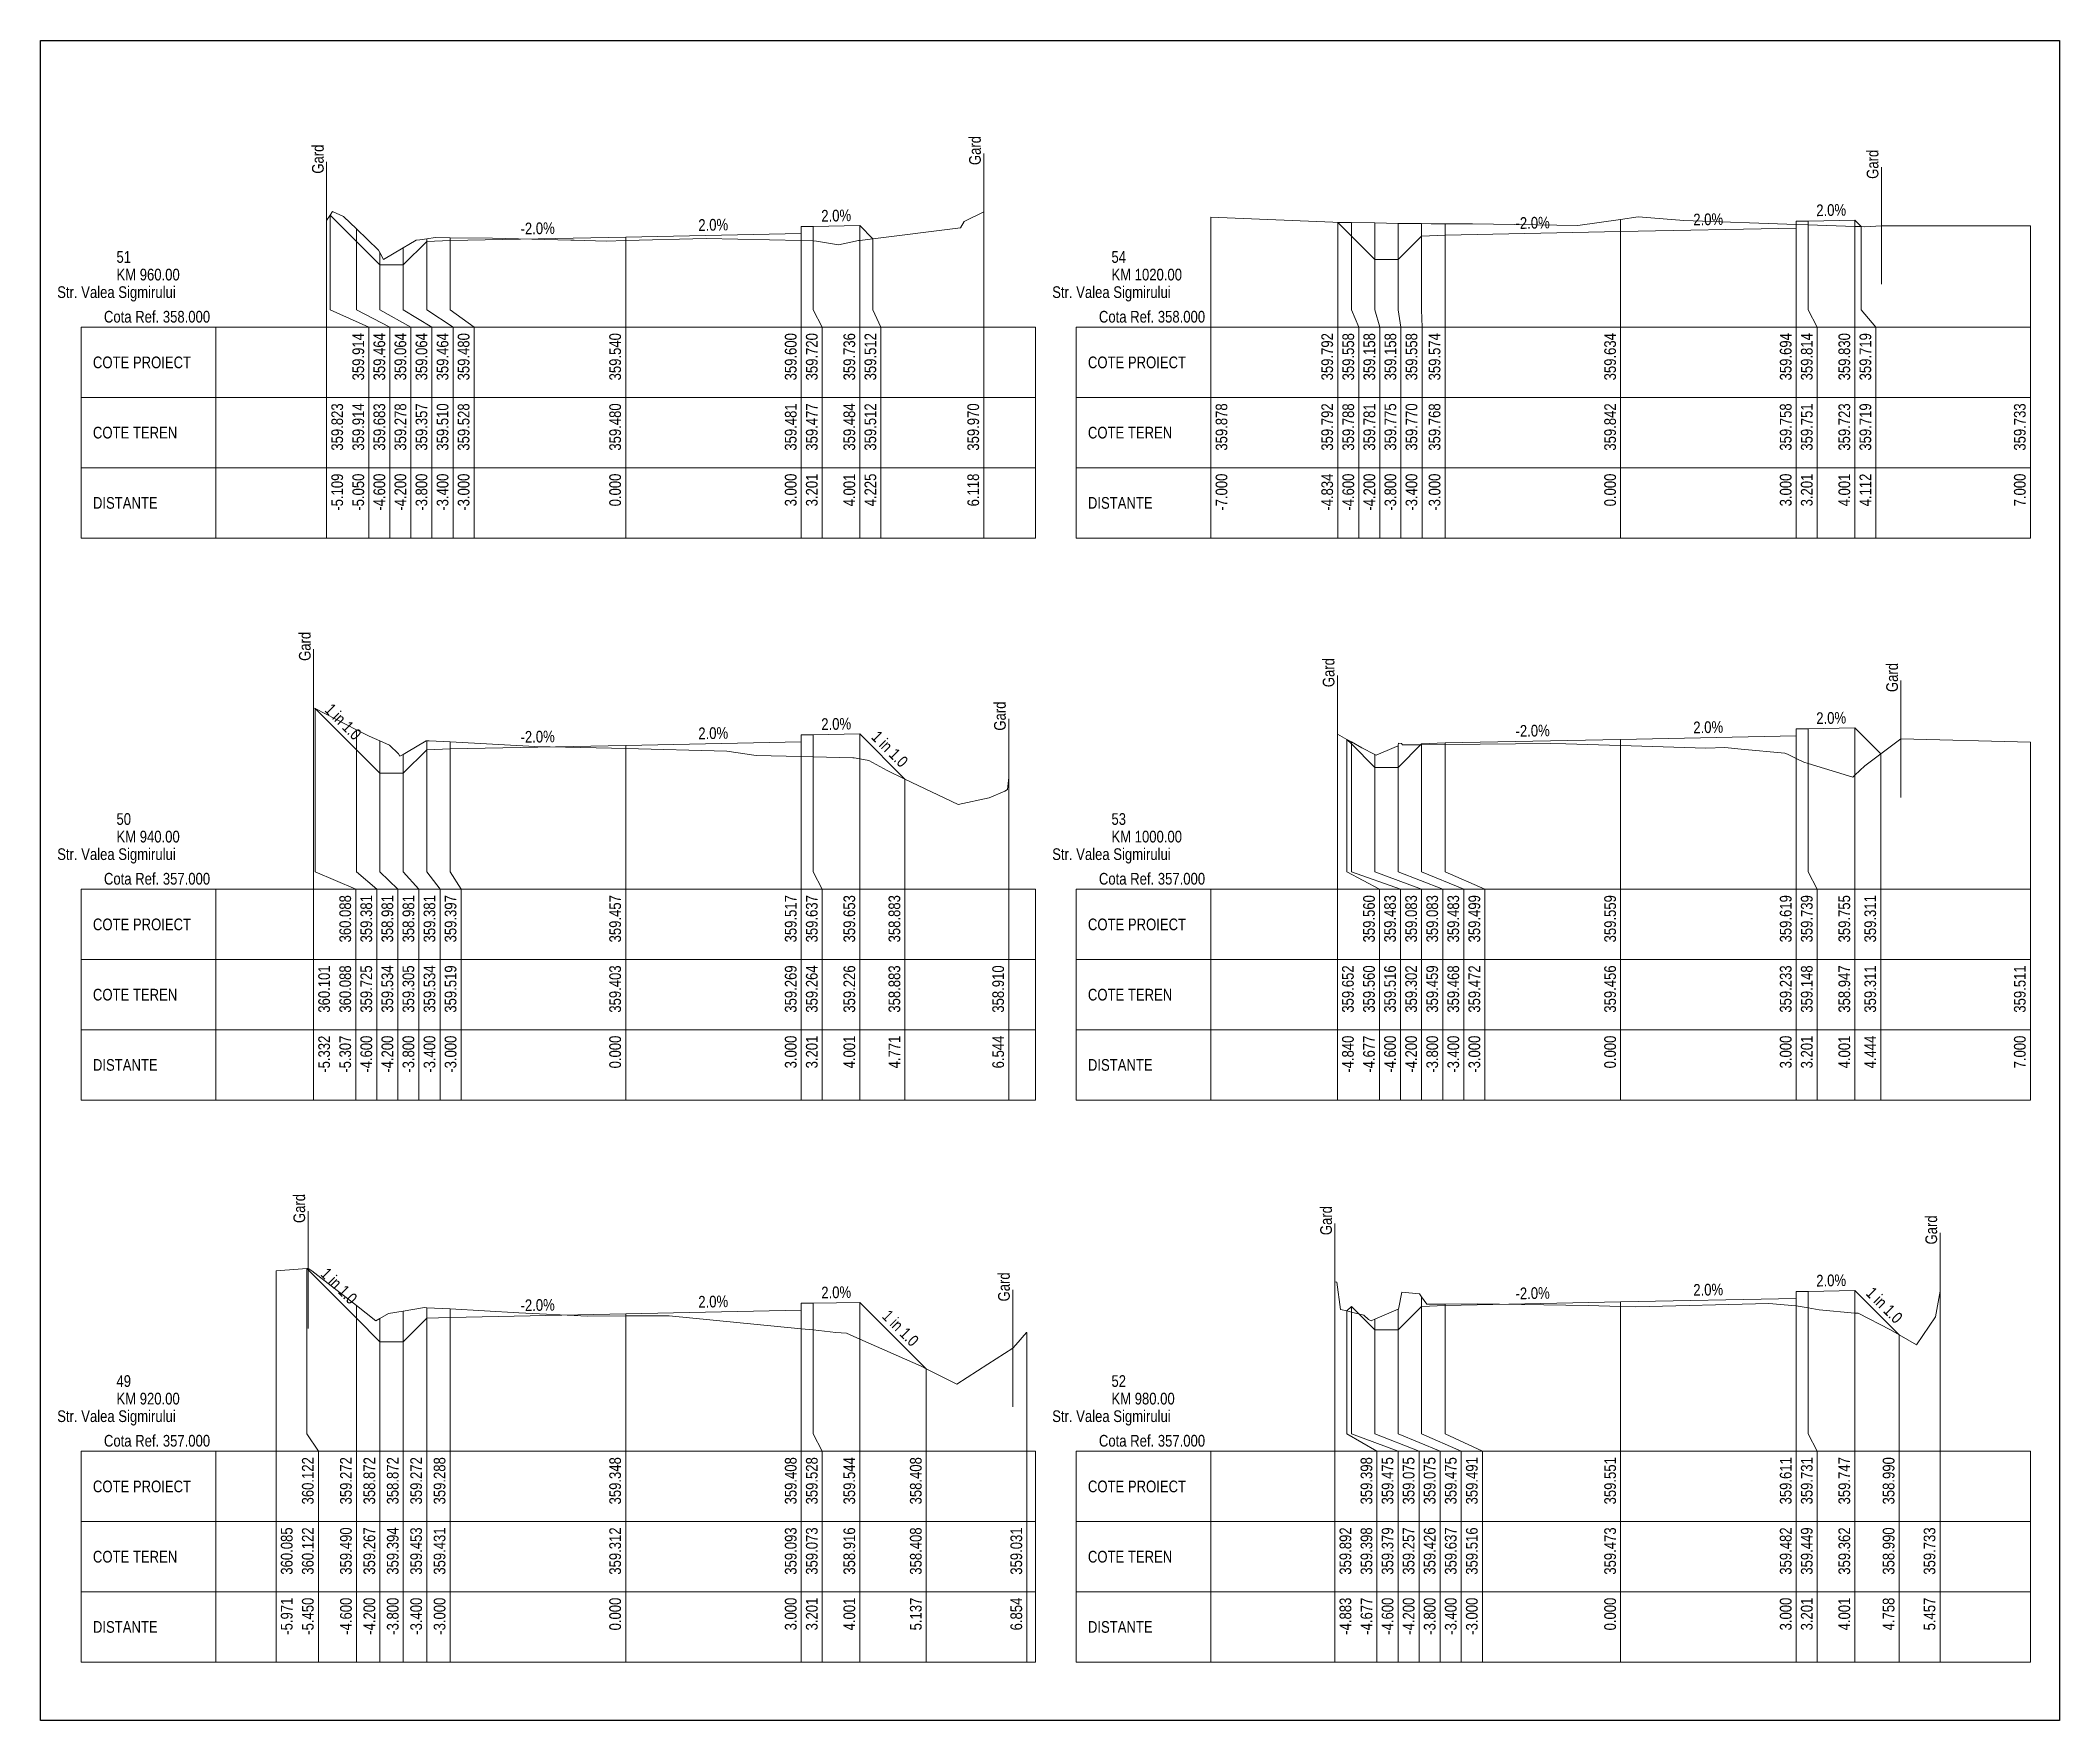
# Model space of a CAD drawing. Extents: x 1 to 634, y 0 to 594.
# Drawn here: x 450 to 484.5, y 0 to 28.7 of the extents above; entities that cross this region are included whole.
import ezdxf
from ezdxf.enums import TextEntityAlignment as Align

# ---------------------------------------------------------------- set-up
doc = ezdxf.new("R2010")
doc.units = 0
doc.header["$MEASUREMENT"] = 0
doc.layers.add('ARD-No Plot', color=1, linetype='Continuous', lineweight=0, plot=False)
for name, color, linetype, lineweight in [('Cartus', 7, 'Continuous', 0), ('DESIGN-TEXT', 7, 'Continuous', 0), ('EXISTING-TEXT', 7, 'Continuous', 0), ('LINES', 7, 'Continuous', 0), ('Text', 7, 'Continuous', 0), ('X-RL', 7, 'Continuous', 0), ('XPLOT-DESIGN', 5, 'Continuous', 0), ('XPLOT-EXISTING', 3, 'Continuous', 0), ('XPLOT-GRADE', 7, 'Continuous', 0), ('XPLOT-KM', 7, 'Continuous', 0), ('XPLOT-TITLE', 7, 'Continuous', 0)]:
    doc.layers.add(name, color=color, linetype=linetype, lineweight=lineweight)
doc.styles.add('$9$$0$Arial', font='arial.ttf', dxfattribs={"width": 0.8})

msp = doc.modelspace()

# ---------------------------------------------------------------- texts
at = {"layer": 'ARD-No Plot', "style": '$9$$0$Arial', "width": 0.8}
for p in [(451.3, 24.3), (468.3, 24.3), (451.3, 14.7), (468.3, 14.7), (451.3, 5.1), (468.3, 5.1)]:
    msp.add_text('Str. Valea Sigmirului', height=0.2, dxfattribs=at).set_placement(p, align=Align.CENTER)
at = {"layer": 'DESIGN-TEXT', "style": '$9$$0$Arial', "width": 0.8}
for s, p in [('359.914', (455.531, 23.7)), ('359.464', (455.891, 23.7)), ('359.064', (456.251, 23.7)), ('359.064', (456.611, 23.7)), ('359.464', (456.971, 23.7)), ('359.480', (457.331, 23.7)), ('359.540', (459.92, 23.7)), ('359.600', (462.92, 23.7)), ('359.720', (463.28, 23.7)), ('359.736', (463.921, 23.7)), ('359.512', (464.281, 23.7)), ('359.792', (472.086, 23.7)), ('359.558', (472.446, 23.7)), ('359.158', (472.806, 23.7)), ('359.158', (473.166, 23.7)), ('359.558', (473.526, 23.7)), ('359.574', (473.92, 23.7)), ('359.634', (476.92, 23.7)), ('359.694', (479.92, 23.7)), ('359.814', (480.28, 23.7)), ('359.830', (480.921, 23.7)), ('359.719', (481.281, 23.7)), ('360.088', (455.308, 14.1)), ('359.381', (455.668, 14.1)), ('358.981', (456.028, 14.1)), ('358.981', (456.388, 14.1)), ('359.381', (456.748, 14.1)), ('359.397', (457.108, 14.1)), ('359.457', (459.92, 14.1)), ('359.517', (462.92, 14.1)), ('359.637', (463.28, 14.1)), ('359.653', (463.921, 14.1)), ('358.883', (464.691, 14.1)), ('359.560', (472.8, 14.1)), ('359.483', (473.16, 14.1)), ('359.083', (473.52, 14.1)), ('359.083', (473.88, 14.1)), ('359.483', (474.24, 14.1)), ('359.499', (474.6, 14.1)), ('359.559', (476.92, 14.1)), ('359.619', (479.92, 14.1)), ('359.739', (480.28, 14.1)), ('359.755', (480.921, 14.1)), ('359.311', (481.364, 14.1)), ('360.122', (454.669, 4.5)), ('359.272', (455.32, 4.5)), ('358.872', (455.72, 4.5)), ('358.872', (456.12, 4.5)), ('359.272', (456.52, 4.5)), ('359.288', (456.92, 4.5)), ('359.348', (459.92, 4.5)), ('359.408', (462.92, 4.5)), ('359.528', (463.28, 4.5)), ('359.544', (463.921, 4.5)), ('358.408', (465.057, 4.5)), ('359.398', (472.757, 4.5)), ('359.475', (473.117, 4.5)), ('359.075', (473.477, 4.5)), ('359.075', (473.837, 4.5)), ('359.475', (474.197, 4.5)), ('359.491', (474.557, 4.5)), ('359.551', (476.92, 4.5)), ('359.611', (479.92, 4.5)), ('359.731', (480.28, 4.5)), ('359.747', (480.921, 4.5)), ('358.990', (481.678, 4.5))]:
    msp.add_text(s, height=0.2, rotation=90, dxfattribs=at).set_placement(p, align=Align.RIGHT)
at = {"layer": 'EXISTING-TEXT', "style": '$9$$0$Arial', "width": 0.8}
for s, p in [('359.823', (455.171, 22.5)), ('359.914', (455.531, 22.5)), ('359.683', (455.891, 22.5)), ('359.278', (456.251, 22.5)), ('359.357', (456.611, 22.5)), ('359.510', (456.971, 22.5)), ('359.528', (457.331, 22.5)), ('359.480', (459.92, 22.5)), ('359.480', (459.92, 22.5)), ('359.481', (462.92, 22.5)), ('359.477', (463.28, 22.5)), ('359.484', (463.921, 22.5)), ('359.512', (464.281, 22.5)), ('359.970', (466.038, 22.5)), ('359.878', (470.28, 22.5)), ('359.878', (470.28, 22.5)), ('359.792', (472.086, 22.5)), ('359.788', (472.446, 22.5)), ('359.781', (472.806, 22.5)), ('359.775', (473.166, 22.5)), ('359.770', (473.526, 22.5)), ('359.768', (473.92, 22.5)), ('359.842', (476.92, 22.5)), ('359.842', (476.92, 22.5)), ('359.758', (479.92, 22.5)), ('359.751', (480.28, 22.5)), ('359.723', (480.921, 22.5)), ('359.719', (481.281, 22.5)), ('359.733', (483.92, 22.5)), ('360.101', (454.948, 12.9)), ('360.088', (455.308, 12.9)), ('359.725', (455.668, 12.9)), ('359.534', (456.028, 12.9)), ('359.305', (456.388, 12.9)), ('359.534', (456.748, 12.9)), ('359.519', (457.108, 12.9)), ('359.403', (459.92, 12.9)), ('359.403', (459.92, 12.9)), ('359.269', (462.92, 12.9)), ('359.264', (463.28, 12.9)), ('359.226', (463.921, 12.9)), ('358.883', (464.691, 12.9)), ('358.910', (466.464, 12.9)), ('359.652', (472.44, 12.9)), ('359.560', (472.8, 12.9)), ('359.516', (473.16, 12.9)), ('359.302', (473.52, 12.9)), ('359.459', (473.88, 12.9)), ('359.468', (474.24, 12.9)), ('359.472', (474.6, 12.9)), ('359.456', (476.92, 12.9)), ('359.456', (476.92, 12.9)), ('359.233', (479.92, 12.9)), ('359.148', (480.28, 12.9)), ('358.947', (480.921, 12.9)), ('359.311', (481.364, 12.9)), ('359.511', (483.92, 12.9)), ('359.511', (483.92, 12.9)), ('360.085', (454.309, 3.3)), ('360.122', (454.669, 3.3)), ('359.490', (455.32, 3.3)), ('359.267', (455.72, 3.3)), ('359.394', (456.12, 3.3)), ('359.453', (456.52, 3.3)), ('359.431', (456.92, 3.3)), ('359.312', (459.92, 3.3)), ('359.312', (459.92, 3.3)), ('359.093', (462.92, 3.3)), ('359.073', (463.28, 3.3)), ('358.916', (463.921, 3.3)), ('358.408', (465.057, 3.3)), ('359.031', (466.774, 3.3)), ('359.892', (472.397, 3.3)), ('359.398', (472.757, 3.3)), ('359.379', (473.117, 3.3)), ('359.257', (473.477, 3.3)), ('359.426', (473.837, 3.3)), ('359.637', (474.197, 3.3)), ('359.516', (474.557, 3.3)), ('359.473', (476.92, 3.3)), ('359.473', (476.92, 3.3)), ('359.482', (479.92, 3.3)), ('359.449', (480.28, 3.3)), ('359.362', (480.921, 3.3)), ('358.990', (481.678, 3.3)), ('359.733', (482.377, 3.3))]:
    msp.add_text(s, height=0.2, rotation=90, dxfattribs=at).set_placement(p, align=Align.RIGHT)
at = {"layer": 'Text', "style": '$9$$0$Arial', "width": 0.8}
for p in [(466.068, 26.57), (454.841, 26.423), (481.404, 26.335), (454.618, 18.101), (472.11, 17.652), (481.738, 17.569), (466.494, 16.91), (454.523, 8.499), (472.067, 8.292), (482.407, 8.133), (466.563, 7.16)]:
    msp.add_text('Gard', height=0.2, rotation=90, dxfattribs=at).set_placement(p)
for s, p in [('-5.109', (455.171, 21.3)), ('-5.109', (455.171, 21.3)), ('-5.050', (455.531, 21.3)), ('-5.050', (455.531, 21.3)), ('-5.050', (455.531, 21.3)), ('-4.600', (455.891, 21.3)), ('-4.600', (455.891, 21.3)), ('-4.600', (455.891, 21.3)), ('-4.200', (456.251, 21.3)), ('-4.200', (456.251, 21.3)), ('-4.200', (456.251, 21.3)), ('-3.800', (456.611, 21.3)), ('-3.800', (456.611, 21.3)), ('-3.800', (456.611, 21.3)), ('-3.400', (456.971, 21.3)), ('-3.400', (456.971, 21.3)), ('-3.400', (456.971, 21.3)), ('-3.000', (457.331, 21.3)), ('-3.000', (457.331, 21.3)), ('-3.000', (457.331, 21.3)), ('0.000', (459.92, 21.3)), ('0.000', (459.92, 21.3)), ('0.000', (459.92, 21.3)), ('3.000', (462.92, 21.3)), ('3.000', (462.92, 21.3)), ('3.000', (462.92, 21.3)), ('3.201', (463.28, 21.3)), ('3.201', (463.28, 21.3)), ('3.201', (463.28, 21.3)), ('4.001', (463.921, 21.3)), ('4.001', (463.921, 21.3)), ('4.001', (463.921, 21.3)), ('4.225', (464.281, 21.3)), ('4.225', (464.281, 21.3)), ('4.225', (464.281, 21.3)), ('6.118', (466.038, 21.3)), ('6.118', (466.038, 21.3)), ('-7.000', (470.28, 21.3)), ('-7.000', (470.28, 21.3)), ('-4.834', (472.086, 21.3)), ('-4.834', (472.086, 21.3)), ('-4.834', (472.086, 21.3)), ('-4.600', (472.446, 21.3)), ('-4.600', (472.446, 21.3)), ('-4.600', (472.446, 21.3)), ('-4.200', (472.806, 21.3)), ('-4.200', (472.806, 21.3)), ('-4.200', (472.806, 21.3)), ('-3.800', (473.166, 21.3)), ('-3.800', (473.166, 21.3)), ('-3.800', (473.166, 21.3)), ('-3.400', (473.526, 21.3)), ('-3.400', (473.526, 21.3)), ('-3.400', (473.526, 21.3)), ('-3.000', (473.92, 21.3)), ('-3.000', (473.92, 21.3)), ('-3.000', (473.92, 21.3)), ('0.000', (476.92, 21.3)), ('0.000', (476.92, 21.3)), ('0.000', (476.92, 21.3)), ('3.000', (479.92, 21.3)), ('3.000', (479.92, 21.3)), ('3.000', (479.92, 21.3)), ('3.201', (480.28, 21.3)), ('3.201', (480.28, 21.3)), ('3.201', (480.28, 21.3)), ('4.001', (480.921, 21.3)), ('4.001', (480.921, 21.3)), ('4.001', (480.921, 21.3)), ('4.112', (481.281, 21.3)), ('4.112', (481.281, 21.3)), ('4.112', (481.281, 21.3)), ('7.000', (483.92, 21.3)), ('7.000', (483.92, 21.3)), ('-5.332', (454.948, 11.7)), ('-5.332', (454.948, 11.7)), ('-5.307', (455.308, 11.7)), ('-5.307', (455.308, 11.7)), ('-5.307', (455.308, 11.7)), ('-4.600', (455.668, 11.7)), ('-4.600', (455.668, 11.7)), ('-4.600', (455.668, 11.7)), ('-4.200', (456.028, 11.7)), ('-4.200', (456.028, 11.7)), ('-4.200', (456.028, 11.7)), ('-3.800', (456.388, 11.7)), ('-3.800', (456.388, 11.7)), ('-3.800', (456.388, 11.7)), ('-3.400', (456.748, 11.7)), ('-3.400', (456.748, 11.7)), ('-3.400', (456.748, 11.7)), ('-3.000', (457.108, 11.7)), ('-3.000', (457.108, 11.7)), ('-3.000', (457.108, 11.7)), ('0.000', (459.92, 11.7)), ('0.000', (459.92, 11.7)), ('0.000', (459.92, 11.7)), ('3.000', (462.92, 11.7)), ('3.000', (462.92, 11.7)), ('3.000', (462.92, 11.7)), ('3.201', (463.28, 11.7)), ('3.201', (463.28, 11.7)), ('3.201', (463.28, 11.7)), ('4.001', (463.921, 11.7)), ('4.001', (463.921, 11.7)), ('4.001', (463.921, 11.7)), ('4.771', (464.691, 11.7)), ('4.771', (464.691, 11.7)), ('4.771', (464.691, 11.7)), ('6.544', (466.464, 11.7)), ('6.544', (466.464, 11.7)), ('-4.840', (472.44, 11.7)), ('-4.840', (472.44, 11.7)), ('-4.677', (472.8, 11.7)), ('-4.677', (472.8, 11.7)), ('-4.677', (472.8, 11.7)), ('-4.600', (473.16, 11.7)), ('-4.600', (473.16, 11.7)), ('-4.600', (473.16, 11.7)), ('-4.200', (473.52, 11.7)), ('-4.200', (473.52, 11.7)), ('-4.200', (473.52, 11.7)), ('-3.800', (473.88, 11.7)), ('-3.800', (473.88, 11.7)), ('-3.800', (473.88, 11.7)), ('-3.400', (474.24, 11.7)), ('-3.400', (474.24, 11.7)), ('-3.400', (474.24, 11.7)), ('-3.000', (474.6, 11.7)), ('-3.000', (474.6, 11.7)), ('-3.000', (474.6, 11.7)), ('0.000', (476.92, 11.7)), ('0.000', (476.92, 11.7)), ('0.000', (476.92, 11.7)), ('3.000', (479.92, 11.7)), ('3.000', (479.92, 11.7)), ('3.000', (479.92, 11.7)), ('3.201', (480.28, 11.7)), ('3.201', (480.28, 11.7)), ('3.201', (480.28, 11.7)), ('4.001', (480.921, 11.7)), ('4.001', (480.921, 11.7)), ('4.001', (480.921, 11.7)), ('4.444', (481.364, 11.7)), ('4.444', (481.364, 11.7)), ('4.444', (481.364, 11.7)), ('7.000', (483.92, 11.7)), ('7.000', (483.92, 11.7)), ('-5.971', (454.309, 2.1)), ('-5.971', (454.309, 2.1)), ('-5.450', (454.669, 2.1)), ('-5.450', (454.669, 2.1)), ('-5.450', (454.669, 2.1)), ('-4.600', (455.32, 2.1)), ('-4.600', (455.32, 2.1)), ('-4.600', (455.32, 2.1)), ('-4.200', (455.72, 2.1)), ('-4.200', (455.72, 2.1)), ('-4.200', (455.72, 2.1)), ('-3.800', (456.12, 2.1)), ('-3.800', (456.12, 2.1)), ('-3.800', (456.12, 2.1)), ('-3.400', (456.52, 2.1)), ('-3.400', (456.52, 2.1)), ('-3.400', (456.52, 2.1)), ('-3.000', (456.92, 2.1)), ('-3.000', (456.92, 2.1)), ('-3.000', (456.92, 2.1)), ('0.000', (459.92, 2.1)), ('0.000', (459.92, 2.1)), ('0.000', (459.92, 2.1)), ('3.000', (462.92, 2.1)), ('3.000', (462.92, 2.1)), ('3.000', (462.92, 2.1)), ('3.201', (463.28, 2.1)), ('3.201', (463.28, 2.1)), ('3.201', (463.28, 2.1)), ('4.001', (463.921, 2.1)), ('4.001', (463.921, 2.1)), ('4.001', (463.921, 2.1)), ('5.137', (465.057, 2.1)), ('5.137', (465.057, 2.1)), ('5.137', (465.057, 2.1)), ('6.854', (466.774, 2.1)), ('6.854', (466.774, 2.1)), ('-4.883', (472.397, 2.1)), ('-4.883', (472.397, 2.1)), ('-4.677', (472.757, 2.1)), ('-4.677', (472.757, 2.1)), ('-4.677', (472.757, 2.1)), ('-4.600', (473.117, 2.1)), ('-4.600', (473.117, 2.1)), ('-4.600', (473.117, 2.1)), ('-4.200', (473.477, 2.1)), ('-4.200', (473.477, 2.1)), ('-4.200', (473.477, 2.1)), ('-3.800', (473.837, 2.1)), ('-3.800', (473.837, 2.1)), ('-3.800', (473.837, 2.1)), ('-3.400', (474.197, 2.1)), ('-3.400', (474.197, 2.1)), ('-3.400', (474.197, 2.1)), ('-3.000', (474.557, 2.1)), ('-3.000', (474.557, 2.1)), ('-3.000', (474.557, 2.1)), ('0.000', (476.92, 2.1)), ('0.000', (476.92, 2.1)), ('0.000', (476.92, 2.1)), ('3.000', (479.92, 2.1)), ('3.000', (479.92, 2.1)), ('3.000', (479.92, 2.1)), ('3.201', (480.28, 2.1)), ('3.201', (480.28, 2.1)), ('3.201', (480.28, 2.1)), ('4.001', (480.921, 2.1)), ('4.001', (480.921, 2.1)), ('4.001', (480.921, 2.1)), ('4.758', (481.678, 2.1)), ('4.758', (481.678, 2.1)), ('4.758', (481.678, 2.1)), ('5.457', (482.377, 2.1)), ('5.457', (482.377, 2.1))]:
    msp.add_text(s, height=0.2, rotation=90, dxfattribs=at).set_placement(p, align=Align.RIGHT)
at = {"layer": 'X-RL', "style": '$9$$0$Arial', "width": 0.8}
for s, p in [('Cota Ref. 358.000', (452.9, 23.88)), ('Cota Ref. 358.000', (469.9, 23.88)), ('Cota Ref. 357.000', (452.9, 14.28)), ('Cota Ref. 357.000', (469.9, 14.28)), ('Cota Ref. 357.000', (452.9, 4.68)), ('Cota Ref. 357.000', (469.9, 4.68))]:
    msp.add_text(s, height=0.2, dxfattribs=at).set_placement(p, align=Align.RIGHT)
at = {"layer": 'XPLOT-GRADE', "style": '$9$$0$Arial', "width": 0.8}
for s, rotation, p in [('2.0%', 1.1458, (480.599, 25.702)), ('-2.0%', 1.1458, (458.498, 25.39)), ('2.0%', 1.1458, (461.498, 25.45)), ('2.0%', 1.1458, (463.599, 25.608)), ('-2.0%', 1.1458, (475.498, 25.484)), ('2.0%', 1.1458, (478.498, 25.544)), ('1 in 1.0', 315, (455.103, 16.991)), ('-2.0%', 1.1458, (458.498, 16.707)), ('2.0%', 1.1458, (461.498, 16.767)), ('2.0%', 1.1458, (463.599, 16.925)), ('-2.0%', 1.1458, (475.498, 16.809)), ('2.0%', 1.1458, (478.498, 16.869)), ('2.0%', 1.1458, (480.599, 17.027)), ('1 in 1.0', 315, (464.443, 16.525)), ('1 in 1.0', 315, (455.032, 7.354)), ('2.0%', 1.1458, (480.599, 7.419)), ('2.0%', 1.1458, (461.498, 7.058)), ('2.0%', 1.1458, (463.599, 7.216)), ('-2.0%', 1.1458, (475.498, 7.201)), ('2.0%', 1.1458, (478.498, 7.261)), ('1 in 1.0', 315, (481.436, 7.025)), ('-2.0%', 1.1458, (458.498, 6.998)), ('1 in 1.0', 315, (464.626, 6.633))]:
    msp.add_text(s, height=0.2, rotation=rotation, dxfattribs=at).set_placement(p, align=Align.CENTER)
at = {"layer": 'XPLOT-KM', "style": '$9$$0$Arial', "width": 0.8}
for s, p in [('51', (451.3, 24.9)), ('54', (468.3, 24.9)), ('KM 960.00', (451.3, 24.6)), ('KM 1020.00', (468.3, 24.6)), ('50', (451.3, 15.3)), ('KM 940.00', (451.3, 15)), ('53', (468.3, 15.3)), ('KM 1000.00', (468.3, 15)), ('49', (451.3, 5.7)), ('52', (468.3, 5.7)), ('KM 920.00', (451.3, 5.4)), ('KM 980.00', (468.3, 5.4))]:
    msp.add_text(s, height=0.2, dxfattribs=at).set_placement(p)
at = {"layer": 'XPLOT-TITLE', "style": '$9$$0$Arial', "width": 0.8}
for s, p in [('COTE PROIECT', (450.898, 23.1)), ('COTE PROIECT', (467.898, 23.1)), ('COTE TEREN', (450.898, 21.9)), ('COTE TEREN', (467.898, 21.9)), ('DISTANTE', (450.898, 20.7)), ('DISTANTE', (467.898, 20.7)), ('COTE PROIECT', (450.898, 13.5)), ('COTE PROIECT', (467.898, 13.5)), ('COTE TEREN', (450.898, 12.3)), ('COTE TEREN', (467.898, 12.3)), ('DISTANTE', (450.898, 11.1)), ('DISTANTE', (467.898, 11.1)), ('COTE PROIECT', (450.898, 3.9)), ('COTE PROIECT', (467.898, 3.9)), ('COTE TEREN', (450.898, 2.7)), ('COTE TEREN', (467.898, 2.7)), ('DISTANTE', (450.898, 1.5)), ('DISTANTE', (467.898, 1.5))]:
    msp.add_text(s, height=0.2, dxfattribs=at).set_placement(p)

# ---------------------------------------------------------------- blocks, each defined once
blk = doc.blocks.new('$8$$0$A3_TRANSV_ALIN_TIRENA')
at = {"layer": ''}
blk.add_lwpolyline([(0, 0), (0, 287), (345, 287), (345, 0)], close=True, dxfattribs=at)

# ---------------------------------------------------------------- linework, layer by layer
at = {"layer": 'LINES'}
for p, q in [((454.891, 26.623), (454.891, 24.623)), ((466.118, 26.77), (466.118, 24.77)), ((481.454, 26.535), (481.454, 24.535)), ((454.891, 24.1), (454.891, 25.623)), ((454.891, 24.1), (454.891, 25.623)), ((454.95, 24.1), (454.95, 25.714)), ((454.95, 24.1), (454.95, 25.714)), ((454.95, 24.1), (454.95, 25.714)), ((464.001, 24.1), (464.001, 25.536)), ((464.001, 24.1), (464.001, 25.536)), ((464.001, 24.1), (464.001, 25.536)), ((466.118, 24.1), (466.118, 25.77)), ((466.118, 24.1), (466.118, 25.77)), ((470, 24.1), (470, 25.678)), ((470, 24.1), (470, 25.678)), ((472.166, 24.1), (472.166, 25.592)), ((472.166, 24.1), (472.166, 25.592)), ((472.166, 24.1), (472.166, 25.592)), ((472.4, 24.1), (472.4, 25.588)), ((472.4, 24.1), (472.4, 25.588)), ((472.4, 24.1), (472.4, 25.588)), ((472.8, 24.1), (472.8, 25.581)), ((472.8, 24.1), (472.8, 25.581)), ((472.8, 24.1), (472.8, 25.581)), ((473.2, 24.1), (473.2, 25.575)), ((473.2, 24.1), (473.2, 25.575)), ((473.2, 24.1), (473.2, 25.575)), ((473.6, 24.1), (473.6, 25.57)), ((473.6, 24.1), (473.6, 25.57)), ((473.6, 24.1), (473.6, 25.57)), ((474, 24.1), (474, 25.568)), ((474, 24.1), (474, 25.568)), ((474, 24.1), (474, 25.568)), ((477, 24.1), (477, 25.642)), ((477, 24.1), (477, 25.642)), ((477, 24.1), (477, 25.642)), ((480, 24.1), (480, 25.558)), ((480, 24.1), (480, 25.558)), ((480, 24.1), (480, 25.558)), ((480.201, 24.1), (480.201, 25.614)), ((480.201, 24.1), (480.201, 25.614)), ((480.201, 24.1), (480.201, 25.614)), ((481.001, 24.1), (481.001, 25.63)), ((481.001, 24.1), (481.001, 25.63)), ((481.001, 24.1), (481.001, 25.63)), ((484, 24.1), (484, 25.533)), ((484, 24.1), (484, 25.533)), ((455.4, 24.1), (455.4, 25.483)), ((455.4, 24.1), (455.4, 25.483)), ((455.4, 24.1), (455.4, 25.483)), ((456.6, 24.1), (456.6, 25.31)), ((456.6, 24.1), (456.6, 25.31)), ((456.6, 24.1), (456.6, 25.31)), ((457, 24.1), (457, 25.328)), ((457, 24.1), (457, 25.328)), ((457, 24.1), (457, 25.328)), ((460, 24.1), (460, 25.34)), ((460, 24.1), (460, 25.34)), ((460, 24.1), (460, 25.34)), ((463, 24.1), (463, 25.4)), ((463, 24.1), (463, 25.4)), ((463, 24.1), (463, 25.4)), ((463.201, 24.1), (463.201, 25.52)), ((463.201, 24.1), (463.201, 25.52)), ((463.201, 24.1), (463.201, 25.52)), ((464.225, 24.1), (464.225, 25.312)), ((464.225, 24.1), (464.225, 25.312)), ((464.225, 24.1), (464.225, 25.312)), ((481.112, 24.1), (481.112, 25.519)), ((481.112, 24.1), (481.112, 25.519)), ((481.112, 24.1), (481.112, 25.519)), ((455.8, 24.1), (455.8, 25.078)), ((455.8, 24.1), (455.8, 25.078)), ((455.8, 24.1), (455.8, 25.078)), ((456.2, 24.1), (456.2, 25.157)), ((456.2, 24.1), (456.2, 25.157)), ((456.2, 24.1), (456.2, 25.157)), ((454.891, 23.8), (454.891, 24.1)), ((454.891, 23.8), (454.891, 24.1)), ((455.611, 23.8), (454.95, 24.1)), ((455.611, 23.8), (454.95, 24.1)), ((455.611, 23.8), (454.95, 24.1)), ((455.971, 23.8), (455.4, 24.1)), ((455.971, 23.8), (455.4, 24.1)), ((455.971, 23.8), (455.4, 24.1)), ((456.331, 23.8), (455.8, 24.1)), ((456.331, 23.8), (455.8, 24.1)), ((456.331, 23.8), (455.8, 24.1)), ((456.691, 23.8), (456.2, 24.1)), ((456.691, 23.8), (456.2, 24.1)), ((456.691, 23.8), (456.2, 24.1)), ((457.051, 23.8), (456.6, 24.1)), ((457.051, 23.8), (456.6, 24.1)), ((457.051, 23.8), (456.6, 24.1)), ((457.411, 23.8), (457, 24.1)), ((457.411, 23.8), (457, 24.1)), ((457.411, 23.8), (457, 24.1)), ((460, 23.8), (460, 24.1)), ((460, 23.8), (460, 24.1)), ((460, 23.8), (460, 24.1)), ((463, 23.8), (463, 24.1)), ((463, 23.8), (463, 24.1)), ((463, 23.8), (463, 24.1)), ((463.36, 23.8), (463.201, 24.1)), ((463.36, 23.8), (463.201, 24.1)), ((463.36, 23.8), (463.201, 24.1)), ((464.001, 23.8), (464.001, 24.1)), ((464.001, 23.8), (464.001, 24.1)), ((464.001, 23.8), (464.001, 24.1)), ((464.361, 23.8), (464.225, 24.1)), ((464.361, 23.8), (464.225, 24.1)), ((464.361, 23.8), (464.225, 24.1)), ((466.118, 23.8), (466.118, 24.1)), ((466.118, 23.8), (466.118, 24.1)), ((470, 23.8), (470, 24.1)), ((470, 23.8), (470, 24.1)), ((472.166, 23.8), (472.166, 24.1)), ((472.166, 23.8), (472.166, 24.1)), ((472.166, 23.8), (472.166, 24.1)), ((472.526, 23.8), (472.4, 24.1)), ((472.526, 23.8), (472.4, 24.1)), ((472.526, 23.8), (472.4, 24.1)), ((472.886, 23.8), (472.8, 24.1)), ((472.886, 23.8), (472.8, 24.1)), ((472.886, 23.8), (472.8, 24.1)), ((473.246, 23.8), (473.2, 24.1)), ((473.246, 23.8), (473.2, 24.1)), ((473.246, 23.8), (473.2, 24.1)), ((473.606, 23.8), (473.6, 24.1)), ((473.606, 23.8), (473.6, 24.1)), ((473.606, 23.8), (473.6, 24.1)), ((474, 23.8), (474, 24.1)), ((474, 23.8), (474, 24.1)), ((474, 23.8), (474, 24.1)), ((477, 23.8), (477, 24.1)), ((477, 23.8), (477, 24.1)), ((477, 23.8), (477, 24.1)), ((480, 23.8), (480, 24.1)), ((480, 23.8), (480, 24.1)), ((480, 23.8), (480, 24.1)), ((480.36, 23.8), (480.201, 24.1)), ((480.36, 23.8), (480.201, 24.1)), ((480.36, 23.8), (480.201, 24.1)), ((481.001, 23.8), (481.001, 24.1)), ((481.001, 23.8), (481.001, 24.1)), ((481.001, 23.8), (481.001, 24.1)), ((481.361, 23.8), (481.112, 24.1)), ((481.361, 23.8), (481.112, 24.1)), ((481.361, 23.8), (481.112, 24.1)), ((484, 23.8), (484, 24.1)), ((484, 23.8), (484, 24.1)), ((450.698, 22.6), (450.698, 23.8)), ((450.698, 23.8), (453, 23.8)), ((453, 20.2), (453, 23.8)), ((453, 23.8), (467, 23.8)), ((454.891, 20.2), (454.891, 23.8)), ((454.891, 20.2), (454.891, 23.8)), ((455.611, 20.2), (455.611, 23.8)), ((455.611, 20.2), (455.611, 23.8)), ((455.611, 20.2), (455.611, 23.8)), ((455.971, 20.2), (455.971, 23.8)), ((455.971, 20.2), (455.971, 23.8)), ((455.971, 20.2), (455.971, 23.8)), ((456.331, 20.2), (456.331, 23.8)), ((456.331, 20.2), (456.331, 23.8)), ((456.331, 20.2), (456.331, 23.8)), ((456.691, 20.2), (456.691, 23.8)), ((456.691, 20.2), (456.691, 23.8)), ((456.691, 20.2), (456.691, 23.8)), ((457.051, 20.2), (457.051, 23.8)), ((457.051, 20.2), (457.051, 23.8)), ((457.051, 20.2), (457.051, 23.8)), ((457.411, 20.2), (457.411, 23.8)), ((457.411, 20.2), (457.411, 23.8)), ((457.411, 20.2), (457.411, 23.8)), ((460, 20.2), (460, 23.8)), ((460, 20.2), (460, 23.8)), ((460, 20.2), (460, 23.8)), ((463, 20.2), (463, 23.8)), ((463, 20.2), (463, 23.8)), ((463, 20.2), (463, 23.8)), ((463.36, 20.2), (463.36, 23.8)), ((463.36, 20.2), (463.36, 23.8)), ((463.36, 20.2), (463.36, 23.8)), ((464.001, 20.2), (464.001, 23.8)), ((464.001, 20.2), (464.001, 23.8)), ((464.001, 20.2), (464.001, 23.8)), ((464.361, 20.2), (464.361, 23.8)), ((464.361, 20.2), (464.361, 23.8)), ((464.361, 20.2), (464.361, 23.8)), ((466.118, 20.2), (466.118, 23.8)), ((466.118, 20.2), (466.118, 23.8)), ((467, 20.2), (467, 23.8)), ((467.698, 22.6), (467.698, 23.8)), ((467.698, 23.8), (470, 23.8)), ((470, 20.2), (470, 23.8)), ((470, 20.2), (470, 23.8)), ((470, 20.2), (470, 23.8)), ((470, 23.8), (484, 23.8)), ((472.166, 20.2), (472.166, 23.8)), ((472.166, 20.2), (472.166, 23.8)), ((472.166, 20.2), (472.166, 23.8)), ((472.526, 20.2), (472.526, 23.8)), ((472.526, 20.2), (472.526, 23.8)), ((472.526, 20.2), (472.526, 23.8)), ((472.886, 20.2), (472.886, 23.8)), ((472.886, 20.2), (472.886, 23.8)), ((472.886, 20.2), (472.886, 23.8)), ((473.246, 20.2), (473.246, 23.8)), ((473.246, 20.2), (473.246, 23.8)), ((473.246, 20.2), (473.246, 23.8)), ((473.606, 20.2), (473.606, 23.8)), ((473.606, 20.2), (473.606, 23.8)), ((473.606, 20.2), (473.606, 23.8)), ((474, 20.2), (474, 23.8)), ((474, 20.2), (474, 23.8)), ((474, 20.2), (474, 23.8)), ((477, 20.2), (477, 23.8)), ((477, 20.2), (477, 23.8)), ((477, 20.2), (477, 23.8)), ((480, 20.2), (480, 23.8)), ((480, 20.2), (480, 23.8)), ((480, 20.2), (480, 23.8)), ((480.36, 20.2), (480.36, 23.8)), ((480.36, 20.2), (480.36, 23.8)), ((480.36, 20.2), (480.36, 23.8)), ((481.001, 20.2), (481.001, 23.8)), ((481.001, 20.2), (481.001, 23.8)), ((481.001, 20.2), (481.001, 23.8)), ((481.361, 20.2), (481.361, 23.8)), ((481.361, 20.2), (481.361, 23.8)), ((481.361, 20.2), (481.361, 23.8)), ((484, 20.2), (484, 23.8)), ((484, 20.2), (484, 23.8)), ((484, 20.2), (484, 23.8)), ((450.698, 21.4), (450.698, 22.6)), ((450.698, 22.6), (453, 22.6)), ((453, 22.6), (450.698, 22.6)), ((453, 22.6), (467, 22.6)), ((467.698, 21.4), (467.698, 22.6)), ((467.698, 22.6), (470, 22.6)), ((470, 22.6), (467.698, 22.6)), ((470, 22.6), (484, 22.6)), ((450.698, 20.2), (450.698, 21.4)), ((450.698, 21.4), (453, 21.4)), ((453, 21.4), (450.698, 21.4)), ((453, 21.4), (467, 21.4)), ((467.698, 20.2), (467.698, 21.4)), ((467.698, 21.4), (470, 21.4)), ((470, 21.4), (467.698, 21.4)), ((470, 21.4), (484, 21.4)), ((453, 20.2), (450.698, 20.2)), ((453, 20.2), (467, 20.2)), ((470, 20.2), (467.698, 20.2)), ((470, 20.2), (484, 20.2)), ((454.668, 18.301), (454.668, 16.301)), ((472.16, 17.852), (472.16, 15.852)), ((481.788, 17.769), (481.788, 15.769)), ((454.668, 14.5), (454.668, 17.301)), ((454.668, 14.5), (454.668, 17.301)), ((454.693, 14.5), (454.693, 17.288)), ((454.693, 14.5), (454.693, 17.288)), ((454.693, 14.5), (454.693, 17.288)), ((455.4, 14.5), (455.4, 16.925)), ((455.4, 14.5), (455.4, 16.925)), ((455.4, 14.5), (455.4, 16.925)), ((466.544, 17.11), (466.544, 15.11)), ((480.201, 14.5), (480.201, 16.939)), ((480.201, 14.5), (480.201, 16.939)), ((480.201, 14.5), (480.201, 16.939)), ((481.001, 14.5), (481.001, 16.955)), ((481.001, 14.5), (481.001, 16.955)), ((481.001, 14.5), (481.001, 16.955)), ((455.8, 14.5), (455.8, 16.734)), ((455.8, 14.5), (455.8, 16.734)), ((455.8, 14.5), (455.8, 16.734)), ((456.6, 14.5), (456.6, 16.734)), ((456.6, 14.5), (456.6, 16.734)), ((456.6, 14.5), (456.6, 16.734)), ((457, 14.5), (457, 16.719)), ((457, 14.5), (457, 16.719)), ((457, 14.5), (457, 16.719)), ((460, 14.5), (460, 16.657)), ((460, 14.5), (460, 16.657)), ((460, 14.5), (460, 16.657)), ((463, 14.5), (463, 16.717)), ((463, 14.5), (463, 16.717)), ((463, 14.5), (463, 16.717)), ((463.201, 14.5), (463.201, 16.837)), ((463.201, 14.5), (463.201, 16.837)), ((463.201, 14.5), (463.201, 16.837)), ((464.001, 14.5), (464.001, 16.853)), ((464.001, 14.5), (464.001, 16.853)), ((464.001, 14.5), (464.001, 16.853)), ((472.16, 14.5), (472.16, 16.852)), ((472.16, 14.5), (472.16, 16.852)), ((472.323, 14.5), (472.323, 16.76)), ((472.323, 14.5), (472.323, 16.76)), ((472.323, 14.5), (472.323, 16.76)), ((472.4, 14.5), (472.4, 16.716)), ((472.4, 14.5), (472.4, 16.716)), ((472.4, 14.5), (472.4, 16.716)), ((473.2, 14.5), (473.2, 16.659)), ((473.2, 14.5), (473.2, 16.659)), ((473.2, 14.5), (473.2, 16.659)), ((473.6, 14.5), (473.6, 16.683)), ((473.6, 14.5), (473.6, 16.683)), ((473.6, 14.5), (473.6, 16.683)), ((474, 14.5), (474, 16.699)), ((474, 14.5), (474, 16.699)), ((474, 14.5), (474, 16.699)), ((477, 14.5), (477, 16.759)), ((477, 14.5), (477, 16.759)), ((477, 14.5), (477, 16.759)), ((480, 14.5), (480, 16.819)), ((480, 14.5), (480, 16.819)), ((480, 14.5), (480, 16.819)), ((484, 14.5), (484, 16.711)), ((484, 14.5), (484, 16.711)), ((456.2, 14.5), (456.2, 16.505)), ((456.2, 14.5), (456.2, 16.505)), ((456.2, 14.5), (456.2, 16.505)), ((472.8, 14.5), (472.8, 16.502)), ((472.8, 14.5), (472.8, 16.502)), ((472.8, 14.5), (472.8, 16.502)), ((481.444, 14.5), (481.444, 16.511)), ((481.444, 14.5), (481.444, 16.511)), ((481.444, 14.5), (481.444, 16.511)), ((464.771, 14.5), (464.771, 16.083)), ((464.771, 14.5), (464.771, 16.083)), ((464.771, 14.5), (464.771, 16.083)), ((466.544, 14.5), (466.544, 16.11)), ((466.544, 14.5), (466.544, 16.11)), ((454.668, 14.2), (454.668, 14.5)), ((454.668, 14.2), (454.668, 14.5)), ((455.388, 14.2), (454.693, 14.5)), ((455.388, 14.2), (454.693, 14.5)), ((455.388, 14.2), (454.693, 14.5)), ((455.748, 14.2), (455.4, 14.5)), ((455.748, 14.2), (455.4, 14.5)), ((455.748, 14.2), (455.4, 14.5)), ((456.108, 14.2), (455.8, 14.5)), ((456.108, 14.2), (455.8, 14.5)), ((456.108, 14.2), (455.8, 14.5)), ((456.468, 14.2), (456.2, 14.5)), ((456.468, 14.2), (456.2, 14.5)), ((456.468, 14.2), (456.2, 14.5)), ((456.828, 14.2), (456.6, 14.5)), ((456.828, 14.2), (456.6, 14.5)), ((456.828, 14.2), (456.6, 14.5)), ((457.188, 14.2), (457, 14.5)), ((457.188, 14.2), (457, 14.5)), ((457.188, 14.2), (457, 14.5)), ((460, 14.2), (460, 14.5)), ((460, 14.2), (460, 14.5)), ((460, 14.2), (460, 14.5)), ((463, 14.2), (463, 14.5)), ((463, 14.2), (463, 14.5)), ((463, 14.2), (463, 14.5)), ((463.36, 14.2), (463.201, 14.5)), ((463.36, 14.2), (463.201, 14.5)), ((463.36, 14.2), (463.201, 14.5)), ((464.001, 14.2), (464.001, 14.5)), ((464.001, 14.2), (464.001, 14.5)), ((464.001, 14.2), (464.001, 14.5)), ((464.771, 14.2), (464.771, 14.5)), ((464.771, 14.2), (464.771, 14.5)), ((464.771, 14.2), (464.771, 14.5)), ((466.544, 14.2), (466.544, 14.5)), ((466.544, 14.2), (466.544, 14.5)), ((472.16, 14.2), (472.16, 14.5)), ((472.16, 14.2), (472.16, 14.5)), ((472.88, 14.2), (472.323, 14.5)), ((472.88, 14.2), (472.323, 14.5)), ((472.88, 14.2), (472.323, 14.5)), ((473.24, 14.2), (472.4, 14.5)), ((473.24, 14.2), (472.4, 14.5)), ((473.24, 14.2), (472.4, 14.5)), ((473.6, 14.2), (472.8, 14.5)), ((473.6, 14.2), (472.8, 14.5)), ((473.6, 14.2), (472.8, 14.5)), ((473.96, 14.2), (473.2, 14.5)), ((473.96, 14.2), (473.2, 14.5)), ((473.96, 14.2), (473.2, 14.5)), ((474.32, 14.2), (473.6, 14.5)), ((474.32, 14.2), (473.6, 14.5)), ((474.32, 14.2), (473.6, 14.5)), ((474.68, 14.2), (474, 14.5)), ((474.68, 14.2), (474, 14.5)), ((474.68, 14.2), (474, 14.5)), ((477, 14.2), (477, 14.5)), ((477, 14.2), (477, 14.5)), ((477, 14.2), (477, 14.5)), ((480, 14.2), (480, 14.5)), ((480, 14.2), (480, 14.5)), ((480, 14.2), (480, 14.5)), ((480.36, 14.2), (480.201, 14.5)), ((480.36, 14.2), (480.201, 14.5)), ((480.36, 14.2), (480.201, 14.5)), ((481.001, 14.2), (481.001, 14.5)), ((481.001, 14.2), (481.001, 14.5)), ((481.001, 14.2), (481.001, 14.5)), ((481.444, 14.2), (481.444, 14.5)), ((481.444, 14.2), (481.444, 14.5)), ((481.444, 14.2), (481.444, 14.5)), ((484, 14.2), (484, 14.5)), ((484, 14.2), (484, 14.5)), ((450.698, 13), (450.698, 14.2)), ((450.698, 14.2), (453, 14.2)), ((453, 10.6), (453, 14.2)), ((453, 14.2), (467, 14.2)), ((454.668, 10.6), (454.668, 14.2)), ((454.668, 10.6), (454.668, 14.2)), ((455.388, 10.6), (455.388, 14.2)), ((455.388, 10.6), (455.388, 14.2)), ((455.388, 10.6), (455.388, 14.2)), ((455.748, 10.6), (455.748, 14.2)), ((455.748, 10.6), (455.748, 14.2)), ((455.748, 10.6), (455.748, 14.2)), ((456.108, 10.6), (456.108, 14.2)), ((456.108, 10.6), (456.108, 14.2)), ((456.108, 10.6), (456.108, 14.2)), ((456.468, 10.6), (456.468, 14.2)), ((456.468, 10.6), (456.468, 14.2)), ((456.468, 10.6), (456.468, 14.2)), ((456.828, 10.6), (456.828, 14.2)), ((456.828, 10.6), (456.828, 14.2)), ((456.828, 10.6), (456.828, 14.2)), ((457.188, 10.6), (457.188, 14.2)), ((457.188, 10.6), (457.188, 14.2)), ((457.188, 10.6), (457.188, 14.2)), ((460, 10.6), (460, 14.2)), ((460, 10.6), (460, 14.2)), ((460, 10.6), (460, 14.2)), ((463, 10.6), (463, 14.2)), ((463, 10.6), (463, 14.2)), ((463, 10.6), (463, 14.2)), ((463.36, 10.6), (463.36, 14.2)), ((463.36, 10.6), (463.36, 14.2)), ((463.36, 10.6), (463.36, 14.2)), ((464.001, 10.6), (464.001, 14.2)), ((464.001, 10.6), (464.001, 14.2)), ((464.001, 10.6), (464.001, 14.2)), ((464.771, 10.6), (464.771, 14.2)), ((464.771, 10.6), (464.771, 14.2)), ((464.771, 10.6), (464.771, 14.2)), ((466.544, 10.6), (466.544, 14.2)), ((466.544, 10.6), (466.544, 14.2)), ((467, 10.6), (467, 14.2)), ((467.698, 13), (467.698, 14.2)), ((467.698, 14.2), (470, 14.2)), ((470, 10.6), (470, 14.2)), ((470, 14.2), (484, 14.2)), ((472.16, 10.6), (472.16, 14.2)), ((472.16, 10.6), (472.16, 14.2)), ((472.88, 10.6), (472.88, 14.2)), ((472.88, 10.6), (472.88, 14.2)), ((472.88, 10.6), (472.88, 14.2)), ((473.24, 10.6), (473.24, 14.2)), ((473.24, 10.6), (473.24, 14.2)), ((473.24, 10.6), (473.24, 14.2)), ((473.6, 10.6), (473.6, 14.2)), ((473.6, 10.6), (473.6, 14.2)), ((473.6, 10.6), (473.6, 14.2)), ((473.96, 10.6), (473.96, 14.2)), ((473.96, 10.6), (473.96, 14.2)), ((473.96, 10.6), (473.96, 14.2)), ((474.32, 10.6), (474.32, 14.2)), ((474.32, 10.6), (474.32, 14.2)), ((474.32, 10.6), (474.32, 14.2)), ((474.68, 10.6), (474.68, 14.2)), ((474.68, 10.6), (474.68, 14.2)), ((474.68, 10.6), (474.68, 14.2)), ((477, 10.6), (477, 14.2)), ((477, 10.6), (477, 14.2)), ((477, 10.6), (477, 14.2)), ((480, 10.6), (480, 14.2)), ((480, 10.6), (480, 14.2)), ((480, 10.6), (480, 14.2)), ((480.36, 10.6), (480.36, 14.2)), ((480.36, 10.6), (480.36, 14.2)), ((480.36, 10.6), (480.36, 14.2)), ((481.001, 10.6), (481.001, 14.2)), ((481.001, 10.6), (481.001, 14.2)), ((481.001, 10.6), (481.001, 14.2)), ((481.444, 10.6), (481.444, 14.2)), ((481.444, 10.6), (481.444, 14.2)), ((481.444, 10.6), (481.444, 14.2)), ((484, 10.6), (484, 14.2)), ((484, 10.6), (484, 14.2)), ((484, 10.6), (484, 14.2)), ((450.698, 11.8), (450.698, 13)), ((450.698, 13), (453, 13)), ((453, 13), (450.698, 13)), ((453, 13), (467, 13)), ((467.698, 11.8), (467.698, 13)), ((467.698, 13), (470, 13)), ((470, 13), (467.698, 13)), ((470, 13), (484, 13)), ((450.698, 10.6), (450.698, 11.8)), ((450.698, 11.8), (453, 11.8)), ((453, 11.8), (450.698, 11.8)), ((453, 11.8), (467, 11.8)), ((467.698, 10.6), (467.698, 11.8)), ((467.698, 11.8), (470, 11.8)), ((470, 11.8), (467.698, 11.8)), ((470, 11.8), (484, 11.8)), ((453, 10.6), (450.698, 10.6)), ((453, 10.6), (467, 10.6)), ((470, 10.6), (467.698, 10.6)), ((470, 10.6), (484, 10.6)), ((454.573, 8.699), (454.573, 6.699)), ((472.117, 8.492), (472.117, 6.492)), ((482.457, 8.333), (482.457, 6.333)), ((454.029, 4.9), (454.029, 7.685)), ((454.029, 4.9), (454.029, 7.685)), ((454.55, 4.9), (454.55, 7.722)), ((454.55, 4.9), (454.55, 7.722)), ((454.55, 4.9), (454.55, 7.722)), ((466.613, 7.36), (466.613, 5.36)), ((472.117, 4.9), (472.117, 7.492)), ((472.117, 4.9), (472.117, 7.492)), ((480.201, 4.9), (480.201, 7.331)), ((480.201, 4.9), (480.201, 7.331)), ((480.201, 4.9), (480.201, 7.331)), ((481.001, 4.9), (481.001, 7.347)), ((481.001, 4.9), (481.001, 7.347)), ((481.001, 4.9), (481.001, 7.347)), ((482.457, 4.9), (482.457, 7.333)), ((482.457, 4.9), (482.457, 7.333)), ((455.4, 4.9), (455.4, 7.09)), ((455.4, 4.9), (455.4, 7.09)), ((455.4, 4.9), (455.4, 7.09)), ((456.2, 4.9), (456.2, 6.994)), ((456.2, 4.9), (456.2, 6.994)), ((456.2, 4.9), (456.2, 6.994)), ((456.6, 4.9), (456.6, 7.053)), ((456.6, 4.9), (456.6, 7.053)), ((456.6, 4.9), (456.6, 7.053)), ((457, 4.9), (457, 7.031)), ((457, 4.9), (457, 7.031)), ((457, 4.9), (457, 7.031)), ((460, 4.9), (460, 6.948)), ((460, 4.9), (460, 6.948)), ((460, 4.9), (460, 6.948)), ((463, 4.9), (463, 7.008)), ((463, 4.9), (463, 7.008)), ((463, 4.9), (463, 7.008)), ((463.201, 4.9), (463.201, 7.128)), ((463.201, 4.9), (463.201, 7.128)), ((463.201, 4.9), (463.201, 7.128)), ((464.001, 4.9), (464.001, 7.144)), ((464.001, 4.9), (464.001, 7.144)), ((464.001, 4.9), (464.001, 7.144)), ((472.323, 4.9), (472.323, 6.998)), ((472.323, 4.9), (472.323, 6.998)), ((472.323, 4.9), (472.323, 6.998)), ((472.4, 4.9), (472.4, 7.075)), ((472.4, 4.9), (472.4, 7.075)), ((472.4, 4.9), (472.4, 7.075)), ((473.2, 4.9), (473.2, 7.026)), ((473.2, 4.9), (473.2, 7.026)), ((473.2, 4.9), (473.2, 7.026)), ((473.6, 4.9), (473.6, 7.237)), ((473.6, 4.9), (473.6, 7.237)), ((473.6, 4.9), (473.6, 7.237)), ((474, 4.9), (474, 7.116)), ((474, 4.9), (474, 7.116)), ((474, 4.9), (474, 7.116)), ((477, 4.9), (477, 7.151)), ((477, 4.9), (477, 7.151)), ((477, 4.9), (477, 7.151)), ((480, 4.9), (480, 7.211)), ((480, 4.9), (480, 7.211)), ((480, 4.9), (480, 7.211)), ((455.8, 4.9), (455.8, 6.867)), ((455.8, 4.9), (455.8, 6.867)), ((455.8, 4.9), (455.8, 6.867)), ((466.854, 4.9), (466.854, 6.631)), ((466.854, 4.9), (466.854, 6.631)), ((472.8, 4.9), (472.8, 6.857)), ((472.8, 4.9), (472.8, 6.857)), ((472.8, 4.9), (472.8, 6.857)), ((481.758, 4.9), (481.758, 6.59)), ((481.758, 4.9), (481.758, 6.59)), ((481.758, 4.9), (481.758, 6.59)), ((465.137, 4.9), (465.137, 6.008)), ((465.137, 4.9), (465.137, 6.008)), ((465.137, 4.9), (465.137, 6.008)), ((454.029, 4.6), (454.029, 4.9)), ((454.029, 4.6), (454.029, 4.9)), ((454.749, 4.6), (454.55, 4.9)), ((454.749, 4.6), (454.55, 4.9)), ((454.749, 4.6), (454.55, 4.9)), ((455.4, 4.6), (455.4, 4.9)), ((455.4, 4.6), (455.4, 4.9)), ((455.4, 4.6), (455.4, 4.9)), ((455.8, 4.6), (455.8, 4.9)), ((455.8, 4.6), (455.8, 4.9)), ((455.8, 4.6), (455.8, 4.9)), ((456.2, 4.6), (456.2, 4.9)), ((456.2, 4.6), (456.2, 4.9)), ((456.2, 4.6), (456.2, 4.9)), ((456.6, 4.6), (456.6, 4.9)), ((456.6, 4.6), (456.6, 4.9)), ((456.6, 4.6), (456.6, 4.9)), ((457, 4.6), (457, 4.9)), ((457, 4.6), (457, 4.9)), ((457, 4.6), (457, 4.9)), ((460, 4.6), (460, 4.9)), ((460, 4.6), (460, 4.9)), ((460, 4.6), (460, 4.9)), ((463, 4.6), (463, 4.9)), ((463, 4.6), (463, 4.9)), ((463, 4.6), (463, 4.9)), ((463.36, 4.6), (463.201, 4.9)), ((463.36, 4.6), (463.201, 4.9)), ((463.36, 4.6), (463.201, 4.9)), ((464.001, 4.6), (464.001, 4.9)), ((464.001, 4.6), (464.001, 4.9)), ((464.001, 4.6), (464.001, 4.9)), ((465.137, 4.6), (465.137, 4.9)), ((465.137, 4.6), (465.137, 4.9)), ((465.137, 4.6), (465.137, 4.9)), ((466.854, 4.6), (466.854, 4.9)), ((466.854, 4.6), (466.854, 4.9)), ((472.117, 4.6), (472.117, 4.9)), ((472.117, 4.6), (472.117, 4.9)), ((472.837, 4.6), (472.323, 4.9)), ((472.837, 4.6), (472.323, 4.9)), ((472.837, 4.6), (472.323, 4.9)), ((473.197, 4.6), (472.4, 4.9)), ((473.197, 4.6), (472.4, 4.9)), ((473.197, 4.6), (472.4, 4.9)), ((473.557, 4.6), (472.8, 4.9)), ((473.557, 4.6), (472.8, 4.9)), ((473.557, 4.6), (472.8, 4.9)), ((473.917, 4.6), (473.2, 4.9)), ((473.917, 4.6), (473.2, 4.9)), ((473.917, 4.6), (473.2, 4.9)), ((474.277, 4.6), (473.6, 4.9)), ((474.277, 4.6), (473.6, 4.9)), ((474.277, 4.6), (473.6, 4.9)), ((474.637, 4.6), (474, 4.9)), ((474.637, 4.6), (474, 4.9)), ((474.637, 4.6), (474, 4.9)), ((477, 4.6), (477, 4.9)), ((477, 4.6), (477, 4.9)), ((477, 4.6), (477, 4.9)), ((480, 4.6), (480, 4.9)), ((480, 4.6), (480, 4.9)), ((480, 4.6), (480, 4.9)), ((480.36, 4.6), (480.201, 4.9)), ((480.36, 4.6), (480.201, 4.9)), ((480.36, 4.6), (480.201, 4.9)), ((481.001, 4.6), (481.001, 4.9)), ((481.001, 4.6), (481.001, 4.9)), ((481.001, 4.6), (481.001, 4.9)), ((481.758, 4.6), (481.758, 4.9)), ((481.758, 4.6), (481.758, 4.9)), ((481.758, 4.6), (481.758, 4.9)), ((482.457, 4.6), (482.457, 4.9)), ((482.457, 4.6), (482.457, 4.9)), ((450.698, 3.4), (450.698, 4.6)), ((450.698, 4.6), (453, 4.6)), ((453, 1), (453, 4.6)), ((453, 4.6), (467, 4.6)), ((454.029, 1), (454.029, 4.6)), ((454.029, 1), (454.029, 4.6)), ((454.749, 1), (454.749, 4.6)), ((454.749, 1), (454.749, 4.6)), ((454.749, 1), (454.749, 4.6)), ((455.4, 1), (455.4, 4.6)), ((455.4, 1), (455.4, 4.6)), ((455.4, 1), (455.4, 4.6)), ((455.8, 1), (455.8, 4.6)), ((455.8, 1), (455.8, 4.6)), ((455.8, 1), (455.8, 4.6)), ((456.2, 1), (456.2, 4.6)), ((456.2, 1), (456.2, 4.6)), ((456.2, 1), (456.2, 4.6)), ((456.6, 1), (456.6, 4.6)), ((456.6, 1), (456.6, 4.6)), ((456.6, 1), (456.6, 4.6)), ((457, 1), (457, 4.6)), ((457, 1), (457, 4.6)), ((457, 1), (457, 4.6)), ((460, 1), (460, 4.6)), ((460, 1), (460, 4.6)), ((460, 1), (460, 4.6)), ((463, 1), (463, 4.6)), ((463, 1), (463, 4.6)), ((463, 1), (463, 4.6)), ((463.36, 1), (463.36, 4.6)), ((463.36, 1), (463.36, 4.6)), ((463.36, 1), (463.36, 4.6)), ((464.001, 1), (464.001, 4.6)), ((464.001, 1), (464.001, 4.6)), ((464.001, 1), (464.001, 4.6)), ((465.137, 1), (465.137, 4.6)), ((465.137, 1), (465.137, 4.6)), ((465.137, 1), (465.137, 4.6)), ((466.854, 1), (466.854, 4.6)), ((466.854, 1), (466.854, 4.6)), ((467, 1), (467, 4.6)), ((467.698, 3.4), (467.698, 4.6)), ((467.698, 4.6), (470, 4.6)), ((470, 1), (470, 4.6)), ((470, 4.6), (484, 4.6)), ((472.117, 1), (472.117, 4.6)), ((472.117, 1), (472.117, 4.6)), ((472.837, 1), (472.837, 4.6)), ((472.837, 1), (472.837, 4.6)), ((472.837, 1), (472.837, 4.6)), ((473.197, 1), (473.197, 4.6)), ((473.197, 1), (473.197, 4.6)), ((473.197, 1), (473.197, 4.6)), ((473.557, 1), (473.557, 4.6)), ((473.557, 1), (473.557, 4.6)), ((473.557, 1), (473.557, 4.6)), ((473.917, 1), (473.917, 4.6)), ((473.917, 1), (473.917, 4.6)), ((473.917, 1), (473.917, 4.6)), ((474.277, 1), (474.277, 4.6)), ((474.277, 1), (474.277, 4.6)), ((474.277, 1), (474.277, 4.6)), ((474.637, 1), (474.637, 4.6)), ((474.637, 1), (474.637, 4.6)), ((474.637, 1), (474.637, 4.6)), ((477, 1), (477, 4.6)), ((477, 1), (477, 4.6)), ((477, 1), (477, 4.6)), ((480, 1), (480, 4.6)), ((480, 1), (480, 4.6)), ((480, 1), (480, 4.6)), ((480.36, 1), (480.36, 4.6)), ((480.36, 1), (480.36, 4.6)), ((480.36, 1), (480.36, 4.6)), ((481.001, 1), (481.001, 4.6)), ((481.001, 1), (481.001, 4.6)), ((481.001, 1), (481.001, 4.6)), ((481.758, 1), (481.758, 4.6)), ((481.758, 1), (481.758, 4.6)), ((481.758, 1), (481.758, 4.6)), ((482.457, 1), (482.457, 4.6)), ((482.457, 1), (482.457, 4.6)), ((484, 1), (484, 4.6)), ((450.698, 2.2), (450.698, 3.4)), ((450.698, 3.4), (453, 3.4)), ((453, 3.4), (450.698, 3.4)), ((453, 3.4), (467, 3.4)), ((467.698, 2.2), (467.698, 3.4)), ((467.698, 3.4), (470, 3.4)), ((470, 3.4), (467.698, 3.4)), ((470, 3.4), (484, 3.4)), ((450.698, 1), (450.698, 2.2)), ((450.698, 2.2), (453, 2.2)), ((453, 2.2), (450.698, 2.2)), ((453, 2.2), (467, 2.2)), ((467.698, 1), (467.698, 2.2)), ((467.698, 2.2), (470, 2.2)), ((470, 2.2), (467.698, 2.2)), ((470, 2.2), (484, 2.2)), ((453, 1), (450.698, 1)), ((453, 1), (467, 1)), ((470, 1), (467.698, 1)), ((470, 1), (484, 1))]:
    msp.add_line(p, q, dxfattribs=at)
at = {"layer": 'XPLOT-DESIGN'}
for p, q in [((454.95, 25.714), (455.4, 25.264)), ((463.201, 25.52), (464.001, 25.536)), ((464.001, 25.536), (464.225, 25.312)), ((472.166, 25.592), (472.4, 25.358)), ((480, 25.494), (480.001, 25.614)), ((480.001, 25.614), (480.201, 25.614)), ((480.201, 25.614), (481.001, 25.63)), ((481.001, 25.63), (481.112, 25.519)), ((455.4, 25.264), (455.8, 24.864)), ((456.2, 24.864), (456.6, 25.264)), ((456.6, 25.264), (457, 25.28)), ((457, 25.28), (460, 25.34)), ((460, 25.34), (463, 25.4)), ((463, 25.4), (463.001, 25.52)), ((463.001, 25.52), (463.201, 25.52)), ((472.4, 25.358), (472.8, 24.958)), ((473.2, 24.958), (473.6, 25.358)), ((473.6, 25.358), (474, 25.374)), ((474, 25.374), (477, 25.434)), ((477, 25.434), (480, 25.494)), ((455.8, 24.864), (456.2, 24.864)), ((472.8, 24.958), (473.2, 24.958)), ((454.693, 17.288), (455.4, 16.581)), ((480, 16.819), (480.001, 16.939)), ((480.001, 16.939), (480.201, 16.939)), ((480.201, 16.939), (481.001, 16.955)), ((481.001, 16.955), (481.444, 16.511)), ((455.4, 16.581), (455.8, 16.181)), ((456.2, 16.181), (456.6, 16.581)), ((456.6, 16.581), (457, 16.597)), ((457, 16.597), (460, 16.657)), ((460, 16.657), (463, 16.717)), ((463, 16.717), (463.001, 16.837)), ((463.001, 16.837), (463.201, 16.837)), ((463.201, 16.837), (464.001, 16.853)), ((464.001, 16.853), (464.771, 16.083)), ((472.323, 16.76), (472.4, 16.683)), ((472.4, 16.683), (472.8, 16.283)), ((473.2, 16.283), (473.6, 16.683)), ((473.6, 16.683), (474, 16.699)), ((474, 16.699), (477, 16.759)), ((477, 16.759), (480, 16.819)), ((472.8, 16.283), (473.2, 16.283)), ((455.8, 16.181), (456.2, 16.181)), ((454.55, 7.722), (455.4, 6.872)), ((480, 7.211), (480.001, 7.331)), ((480.001, 7.331), (480.201, 7.331)), ((480.201, 7.331), (481.001, 7.347)), ((481.001, 7.347), (481.758, 6.59)), ((457, 6.888), (460, 6.948)), ((460, 6.948), (463, 7.008)), ((463, 7.008), (463.001, 7.128)), ((463.001, 7.128), (463.201, 7.128)), ((463.201, 7.128), (464.001, 7.144)), ((464.001, 7.144), (465.137, 6.008)), ((472.323, 6.998), (472.4, 7.075)), ((472.4, 7.075), (472.8, 6.675)), ((473.2, 6.675), (473.6, 7.075)), ((473.6, 7.075), (474, 7.091)), ((474, 7.091), (477, 7.151)), ((477, 7.151), (480, 7.211)), ((455.4, 6.872), (455.8, 6.472)), ((456.2, 6.472), (456.6, 6.872)), ((456.6, 6.872), (457, 6.888)), ((472.8, 6.675), (473.2, 6.675)), ((455.8, 6.472), (456.2, 6.472))]:
    msp.add_line(p, q, dxfattribs=at)
at = {"layer": 'XPLOT-EXISTING'}
for p, q in [((454.891, 25.623), (454.95, 25.714)), ((454.95, 25.714), (454.992, 25.777)), ((454.992, 25.777), (455.181, 25.694)), ((455.181, 25.694), (455.4, 25.483)), ((465.718, 25.5), (465.784, 25.607)), ((465.784, 25.607), (466.118, 25.77)), ((470, 25.678), (470, 25.678)), ((470, 25.678), (472.083, 25.593)), ((472.083, 25.593), (472.166, 25.592)), ((472.166, 25.592), (472.4, 25.588)), ((472.4, 25.588), (472.8, 25.581)), ((472.8, 25.581), (473.2, 25.575)), ((473.2, 25.575), (473.228, 25.575)), ((473.228, 25.575), (473.6, 25.57)), ((473.6, 25.57), (473.76, 25.568)), ((473.76, 25.568), (474, 25.568)), ((474, 25.568), (474.468, 25.569)), ((474.468, 25.569), (476.269, 25.537)), ((476.269, 25.537), (477, 25.642)), ((477, 25.642), (477.3, 25.685)), ((477, 25.642), (477, 25.642)), ((477.3, 25.685), (477.375, 25.681)), ((477.375, 25.681), (478.078, 25.626)), ((478.078, 25.626), (480, 25.558)), ((480, 25.558), (480.201, 25.551)), ((480.201, 25.551), (481.001, 25.523)), ((481.174, 25.517), (481.454, 25.535)), ((481.454, 25.535), (482.011, 25.533)), ((482.011, 25.533), (484, 25.533)), ((455.4, 25.483), (455.779, 25.119)), ((456.2, 25.157), (456.296, 25.215)), ((456.296, 25.215), (456.423, 25.288)), ((456.423, 25.288), (456.482, 25.294)), ((456.482, 25.294), (456.6, 25.31)), ((456.6, 25.31), (456.747, 25.331)), ((456.747, 25.331), (457, 25.328)), ((457, 25.328), (457.726, 25.322)), ((457.726, 25.322), (459.064, 25.289)), ((459.064, 25.289), (459.122, 25.285)), ((459.122, 25.285), (459.665, 25.271)), ((459.665, 25.271), (460, 25.28)), ((460, 25.28), (461.374, 25.318)), ((460, 25.28), (460, 25.28)), ((461.374, 25.318), (463, 25.281)), ((463, 25.281), (463.201, 25.277)), ((463.201, 25.277), (463.203, 25.277)), ((463.203, 25.277), (463.26, 25.268)), ((463.26, 25.268), (463.634, 25.21)), ((463.634, 25.21), (463.977, 25.281)), ((463.977, 25.281), (464.001, 25.284)), ((464.001, 25.284), (464.225, 25.312)), ((464.225, 25.312), (465.718, 25.5)), ((481.001, 25.523), (481.112, 25.519)), ((481.112, 25.519), (481.174, 25.517)), ((455.779, 25.119), (455.8, 25.078)), ((455.8, 25.078), (455.863, 24.957)), ((455.863, 24.957), (456.2, 25.157)), ((454.668, 17.301), (454.693, 17.288)), ((454.693, 17.288), (455.4, 16.925)), ((455.4, 16.925), (455.616, 16.814)), ((455.616, 16.814), (455.8, 16.734)), ((455.8, 16.734), (455.965, 16.662)), ((455.965, 16.662), (456.12, 16.513)), ((456.254, 16.538), (456.594, 16.733)), ((456.594, 16.733), (456.6, 16.734)), ((456.6, 16.734), (456.64, 16.738)), ((456.64, 16.738), (457, 16.719)), ((457, 16.719), (458.446, 16.641)), ((458.446, 16.641), (459.756, 16.609)), ((459.756, 16.609), (460, 16.603)), ((460, 16.603), (460, 16.603)), ((460, 16.603), (461.726, 16.56)), ((472.16, 16.852), (472.323, 16.76)), ((472.323, 16.76), (472.4, 16.716)), ((472.4, 16.716), (472.576, 16.617)), ((472.576, 16.617), (472.8, 16.502)), ((472.825, 16.489), (473.129, 16.622)), ((473.129, 16.622), (473.199, 16.652)), ((473.199, 16.652), (473.2, 16.659)), ((473.2, 16.659), (473.207, 16.696)), ((473.207, 16.696), (473.253, 16.692)), ((473.253, 16.692), (473.273, 16.665)), ((473.273, 16.665), (473.6, 16.668)), ((473.6, 16.668), (474, 16.672)), ((474, 16.672), (475.804, 16.689)), ((475.804, 16.689), (476.061, 16.684)), ((476.061, 16.684), (477, 16.656)), ((477, 16.656), (477, 16.656)), ((477, 16.656), (478.456, 16.613)), ((478.456, 16.613), (478.782, 16.621)), ((478.782, 16.621), (479.058, 16.595)), ((479.058, 16.595), (479.803, 16.526)), ((481.444, 16.511), (481.788, 16.769)), ((481.788, 16.769), (484, 16.711)), ((484, 16.711), (484, 16.711)), ((456.12, 16.513), (456.142, 16.471)), ((456.142, 16.471), (456.2, 16.505)), ((456.2, 16.505), (456.254, 16.538)), ((461.726, 16.56), (462.229, 16.486)), ((462.229, 16.486), (463, 16.469)), ((463, 16.469), (463.201, 16.464)), ((463.201, 16.464), (463.879, 16.448)), ((463.879, 16.448), (463.903, 16.445)), ((463.903, 16.445), (464.001, 16.426)), ((464.001, 16.426), (464.152, 16.397)), ((464.152, 16.397), (464.469, 16.227)), ((464.469, 16.227), (464.771, 16.083)), ((472.8, 16.502), (472.825, 16.489)), ((479.803, 16.526), (479.849, 16.506)), ((479.849, 16.506), (480, 16.433)), ((480, 16.433), (480.129, 16.37)), ((480.129, 16.37), (480.201, 16.348)), ((480.201, 16.348), (480.966, 16.114)), ((481.001, 16.147), (481.17, 16.306)), ((481.17, 16.306), (481.444, 16.511)), ((464.771, 16.083), (465.683, 15.647)), ((466.213, 15.762), (466.48, 15.878)), ((466.48, 15.878), (466.524, 15.904)), ((466.524, 15.904), (466.544, 16.11)), ((480.966, 16.114), (481.001, 16.147)), ((465.683, 15.647), (466.213, 15.762)), ((454.029, 7.685), (454.407, 7.709)), ((454.407, 7.709), (454.55, 7.722)), ((454.55, 7.722), (454.573, 7.724)), ((454.573, 7.724), (454.637, 7.685)), ((454.637, 7.685), (455.4, 7.09)), ((472.117, 7.492), (472.151, 7.489)), ((472.151, 7.489), (472.214, 7.024)), ((473.204, 7.027), (473.26, 7.317)), ((473.26, 7.317), (473.562, 7.289)), ((473.562, 7.289), (473.6, 7.237)), ((482.379, 6.899), (482.457, 7.333)), ((455.4, 7.09), (455.734, 6.829)), ((455.8, 6.867), (455.948, 6.952)), ((455.948, 6.952), (456.2, 6.994)), ((456.2, 6.994), (456.563, 7.055)), ((456.563, 7.055), (456.6, 7.053)), ((456.6, 7.053), (457, 7.031)), ((457, 7.031), (458.175, 6.968)), ((458.175, 6.968), (459.352, 6.909)), ((459.352, 6.909), (460, 6.912)), ((460, 6.912), (460.746, 6.916)), ((460, 6.912), (460, 6.912)), ((460.746, 6.916), (463, 6.693)), ((472.214, 7.024), (472.323, 6.998)), ((472.323, 6.998), (472.4, 6.979)), ((472.4, 6.979), (472.61, 6.928)), ((472.61, 6.928), (472.692, 6.853)), ((472.8, 6.857), (473.2, 7.026)), ((473.2, 7.026), (473.204, 7.027)), ((473.6, 7.237), (473.69, 7.113)), ((473.69, 7.113), (474, 7.116)), ((474, 7.116), (474.547, 7.121)), ((474.547, 7.121), (476.443, 7.09)), ((476.443, 7.09), (477, 7.073)), ((477, 7.073), (477, 7.073)), ((477, 7.073), (477.26, 7.065)), ((477.26, 7.065), (479.529, 7.127)), ((479.529, 7.127), (479.994, 7.083)), ((479.994, 7.083), (480, 7.082)), ((480, 7.082), (480.201, 7.049)), ((480.201, 7.049), (480.393, 7.017)), ((480.393, 7.017), (481.001, 6.962)), ((481.001, 6.962), (481.057, 6.957)), ((481.057, 6.957), (481.608, 6.677)), ((455.734, 6.829), (455.8, 6.867)), ((463, 6.693), (463.201, 6.673)), ((463.201, 6.673), (463.399, 6.653)), ((463.399, 6.653), (463.589, 6.632)), ((463.589, 6.632), (463.772, 6.617)), ((463.772, 6.617), (464.001, 6.516)), ((466.669, 6.418), (466.851, 6.628)), ((466.851, 6.628), (466.854, 6.631)), ((472.692, 6.853), (472.737, 6.83)), ((472.737, 6.83), (472.749, 6.835)), ((472.749, 6.835), (472.8, 6.857)), ((481.608, 6.677), (481.758, 6.59)), ((481.758, 6.59), (482.056, 6.417)), ((482.056, 6.417), (482.379, 6.899)), ((464.001, 6.516), (465.046, 6.054)), ((466.186, 6.089), (466.613, 6.36)), ((466.613, 6.36), (466.669, 6.418)), ((465.046, 6.054), (465.137, 6.008)), ((465.137, 6.008), (465.657, 5.744)), ((465.657, 5.744), (466.186, 6.089))]:
    msp.add_line(p, q, dxfattribs=at)

# ---------------------------------------------------------------- block references
at = {"layer": 'Cartus', "xscale": 0.1, "yscale": 0.1, "zscale": 0.1}
msp.add_blockref('$8$$0$A3_TRANSV_ALIN_TIRENA', (450, 0), dxfattribs=at)

msp.set_redraw_order([(e.dxf.handle, doc.entitydb.next_handle()) for e in msp.query("TEXT MTEXT ATTDEF DIMENSION ARC_DIMENSION")])  # texts and dimensions are drawn at this point

doc.saveas('drawing.dxf')
